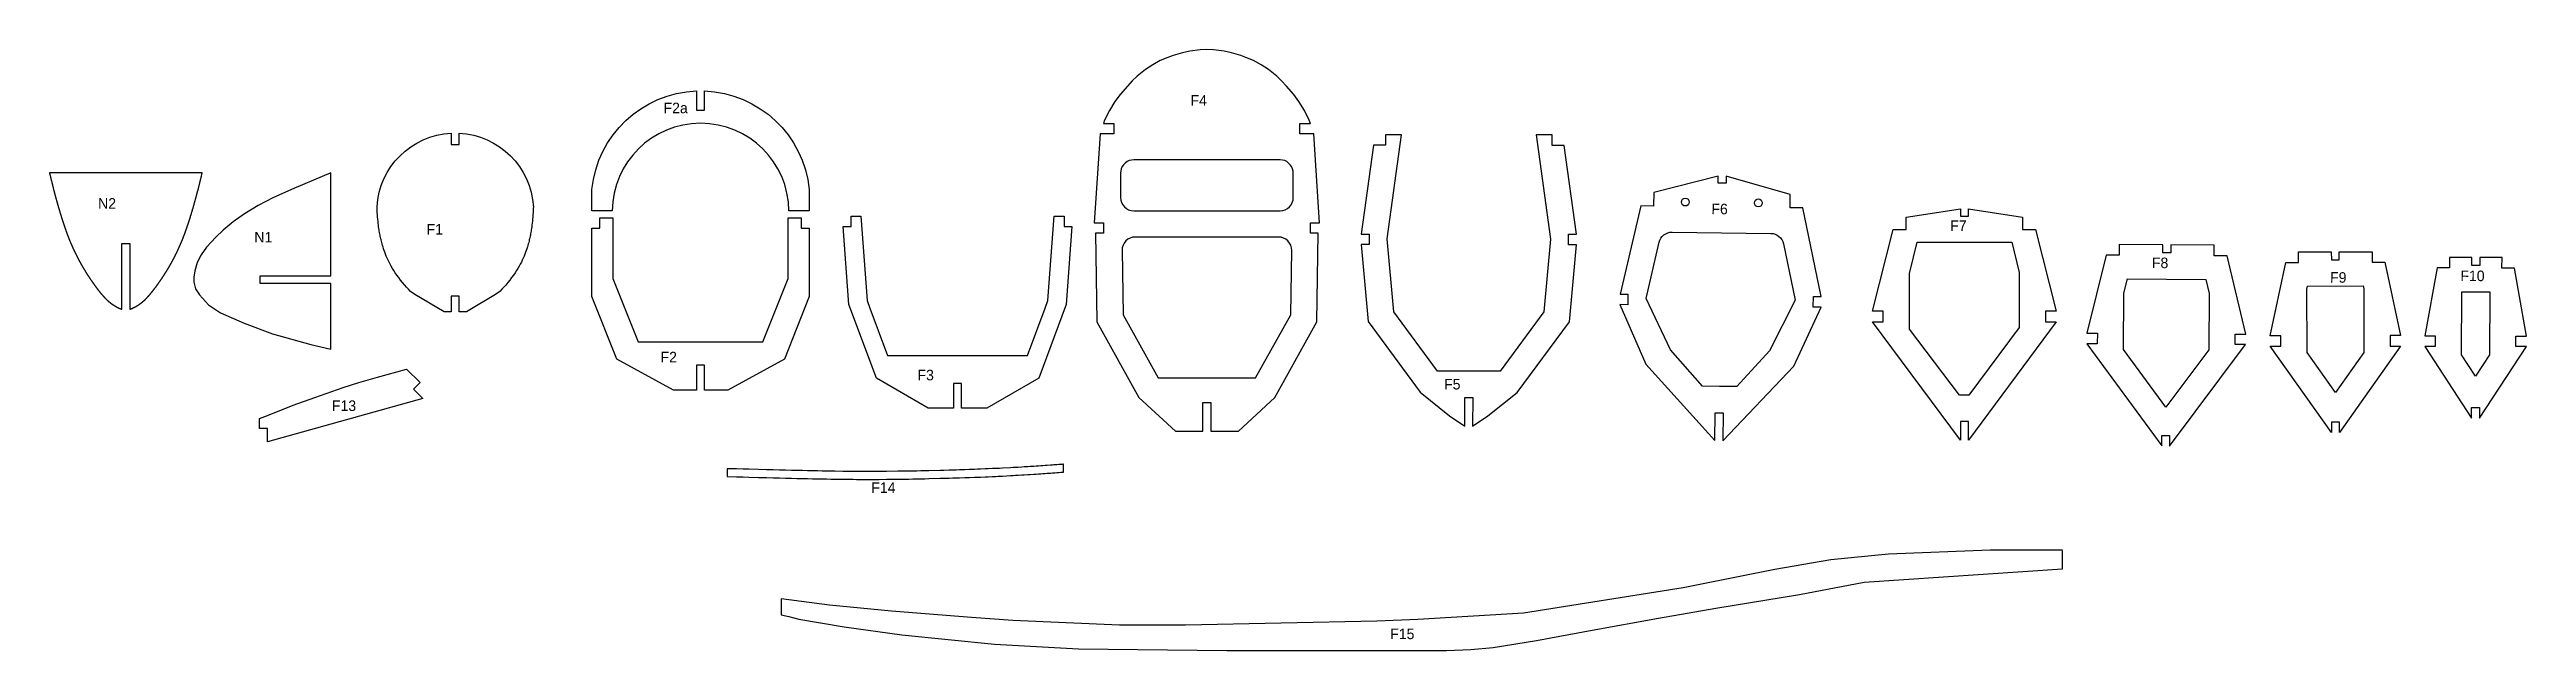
# Model space of a CAD drawing. Extents: x -88 to 2523, y 287 to 1193.
# Drawn here: x -88 to 853, y 889 to 1117 of the extents above; entities that cross this region are included whole.
import ezdxf

# ---------------------------------------------------------------- set-up
doc = ezdxf.new("R2010")
doc.units = 0
doc.layers.get('0').update_dxf_attribs({"linetype": 'CONTINUOUS'})
doc.layers.add('SÄLJ', color=7, linetype='CONTINUOUS')

# ---------------------------------------------------------------- blocks, each defined once
blk = doc.blocks.new('*U59')
at = {"layer": 'SÄLJ', "color": 253}
blk.add_text('F1', height=4, dxfattribs=at).set_placement((54.85, 1046.64))
blk = doc.blocks.new('*U72')
at = {"layer": 'SÄLJ', "color": 253}
blk.add_text('N1', height=4, dxfattribs=at).set_placement((-10.61, 1043.62))
blk = doc.blocks.new('*U73')
at = {"layer": 'SÄLJ', "color": 253}
blk.add_text('N2', height=4, dxfattribs=at).set_placement((-70, 1056.47))
blk = doc.blocks.new('*U74')
at = {"layer": 'SÄLJ', "color": 253}
blk.add_text('F13', height=4, dxfattribs=at).set_placement((18.87, 979.6))
blk = doc.blocks.new('*U60')
at = {"layer": 'SÄLJ', "color": 253}
blk.add_text('F2', height=4, dxfattribs=at).set_placement((143.79, 998.07))
blk = doc.blocks.new('*U61')
at = {"layer": 'SÄLJ', "color": 253}
blk.add_text('F2a', height=4, dxfattribs=at).set_placement((144.93, 1092.74))
blk = doc.blocks.new('*U62')
at = {"layer": 'SÄLJ', "color": 253}
blk.add_text('F3', height=4, dxfattribs=at).set_placement((241.45, 991.24))
blk = doc.blocks.new('*U63')
at = {"layer": 'SÄLJ', "color": 253}
blk.add_text('F4', height=4, dxfattribs=at).set_placement((345.23, 1095.61))
blk = doc.blocks.new('*U64')
at = {"layer": 'SÄLJ', "color": 253}
blk.add_text('F5', height=4, rotation=359.96211, dxfattribs=at).set_placement((441.61, 987.75))
blk = doc.blocks.new('*U65')
at = {"layer": 'SÄLJ', "color": 253}
blk.add_text('F6', height=4, rotation=359.28858, dxfattribs=at).set_placement((543.2, 1054.39))
blk = doc.blocks.new('*U66')
at = {"layer": 'SÄLJ', "color": 253}
blk.add_text('F7', height=4, rotation=360, dxfattribs=at).set_placement((634, 1048.02))
blk = doc.blocks.new('*U67')
at = {"layer": 'SÄLJ', "color": 253}
blk.add_text('F8', height=4, rotation=359.67669, dxfattribs=at).set_placement((710.66, 1033.9))
blk = doc.blocks.new('*U68')
at = {"layer": 'SÄLJ', "color": 253}
blk.add_text('F9', height=4, rotation=359.44114, dxfattribs=at).set_placement((778.36, 1028.37))
blk = doc.blocks.new('*U69')
at = {"layer": 'SÄLJ', "color": 253}
blk.add_text('F10', height=4, rotation=359.89148, dxfattribs=at).set_placement((827.91, 1028.95))
blk = doc.blocks.new('*U75')
at = {"layer": 'SÄLJ', "color": 253}
blk.add_text('F14', height=4, dxfattribs=at).set_placement((223.91, 948.46))
blk = doc.blocks.new('*U76')
at = {"layer": 'SÄLJ', "color": 253}
blk.add_text('F15', height=4, dxfattribs=at).set_placement((421.13, 892.87))

msp = doc.modelspace()

# ---------------------------------------------------------------- linework, layer by layer
at = {"layer": 'SÄLJ'}
for points in [[(310.87, 1084.88), (308.63, 1051.11), (312.12, 1051.11), (312.12, 1047.11), (309.12, 1047.11), (309.63, 1013.46), (325.63, 984.77), (339.47, 971.92), (349.97, 971.92), (349.97, 982.83), (351.47, 982.83), (352.97, 982.83), (352.97, 971.92), (363.47, 971.92), (377.31, 984.77), (393.31, 1013.46), (393.81, 1047.11), (390.81, 1047.11), (390.81, 1051.11), (394.31, 1051.11), (392.07, 1084.88), (386.79, 1084.88), (386.79, 1088.88), (390.79, 1088.88), (390.37, 1090.12), (388.55, 1093.74), (386.43, 1097.2), (384.46, 1099.92), (381.71, 1103.07), (379.88, 1105.01), (378.03, 1106.85), (374.82, 1109.4), (372.08, 1111.18), (369.21, 1112.78), (366.32, 1113.93), (364.32, 1114.66), (360.78, 1115.68), (357.99, 1116.33), (354.03, 1116.78), (351.47, 1116.94), (348.9, 1116.78), (344.94, 1116.33), (342.16, 1115.68), (338.61, 1114.66), (336.62, 1113.93), (333.73, 1112.78), (330.86, 1111.18), (328.12, 1109.4), (324.9, 1106.85), (323.05, 1105.01), (321.23, 1103.07), (318.47, 1099.92), (316.5, 1097.2), (314.39, 1093.74), (312.56, 1090.12), (312.15, 1088.88), (316.15, 1088.88), (316.15, 1084.88)], [(482.72, 1080.52), (482.73, 1084.52), (482.28, 1084.52), (476.63, 1084.53), (482.12, 1044.93), (479.54, 1017.21), (462.91, 994.69), (450.99, 994.7), (439.07, 994.71), (422.48, 1017.24), (419.93, 1044.97), (425.48, 1084.56), (419.82, 1084.56), (419.38, 1084.56), (419.38, 1080.56), (414.82, 1080.57), (410.09, 1046.81), (413.09, 1046.81), (413.09, 1042.81), (410.09, 1042.81), (412.78, 1013.56), (432.56, 986.69), (443.67, 977.69), (449.48, 973.86), (449.49, 984.7), (450.99, 984.7), (452.49, 984.7), (452.48, 973.86), (458.29, 977.68), (469.42, 986.67), (489.24, 1013.51), (491.96, 1042.75), (488.96, 1042.76), (488.96, 1046.76), (491.96, 1046.75), (487.28, 1080.52)], [(-57.96, 1043.26), (-57.96, 1018.26), (-57.93, 1018.27), (-57.91, 1018.27), (-57.89, 1018.28), (-57.86, 1018.29), (-57.84, 1018.29), (-57.82, 1018.3), (-57.79, 1018.31), (-57.77, 1018.32), (-57.74, 1018.33), (-57.72, 1018.33), (-57.7, 1018.34), (-57.67, 1018.35), (-57.65, 1018.36), (-57.62, 1018.37), (-57.6, 1018.37), (-57.57, 1018.38), (-57.55, 1018.39), (-57.52, 1018.4), (-57.5, 1018.41), (-57.47, 1018.42), (-57.45, 1018.43), (-57.42, 1018.44), (-57.4, 1018.45), (-57.37, 1018.46), (-57.35, 1018.47), (-57.32, 1018.48), (-57.29, 1018.49), (-57.27, 1018.5), (-57.24, 1018.51), (-57.22, 1018.52), (-57.19, 1018.53), (-57.16, 1018.54), (-57.14, 1018.55), (-57.11, 1018.56), (-57.08, 1018.57), (-57.05, 1018.59), (-57.03, 1018.6), (-57, 1018.61), (-56.97, 1018.62), (-56.94, 1018.63), (-56.91, 1018.65), (-56.89, 1018.66), (-56.86, 1018.67), (-56.83, 1018.68), (-56.8, 1018.7), (-56.77, 1018.71), (-56.74, 1018.72), (-56.71, 1018.74), (-56.68, 1018.75), (-56.65, 1018.77), (-56.62, 1018.78), (-56.59, 1018.8), (-56.56, 1018.81), (-56.53, 1018.82), (-56.5, 1018.84), (-56.47, 1018.86), (-56.44, 1018.87), (-56.41, 1018.89), (-56.37, 1018.9), (-56.34, 1018.92), (-56.31, 1018.94), (-56.28, 1018.95), (-56.25, 1018.97), (-56.21, 1018.99), (-56.18, 1019), (-56.15, 1019.02), (-56.11, 1019.04), (-56.08, 1019.06), (-56.04, 1019.08), (-56.01, 1019.1), (-55.98, 1019.11), (-55.94, 1019.13), (-55.91, 1019.15), (-55.87, 1019.17), (-55.83, 1019.19), (-55.8, 1019.21), (-55.76, 1019.23), (-55.73, 1019.25), (-55.69, 1019.27), (-55.65, 1019.3), (-55.62, 1019.32), (-55.58, 1019.34), (-55.54, 1019.36), (-55.51, 1019.38), (-55.47, 1019.4), (-55.43, 1019.42), (-55.39, 1019.45), (-55.36, 1019.47), (-55.32, 1019.49), (-55.28, 1019.52), (-55.24, 1019.54), (-55.2, 1019.56), (-55.17, 1019.59), (-55.13, 1019.61), (-55.09, 1019.63), (-55.05, 1019.66), (-55.01, 1019.68), (-54.97, 1019.7), (-54.93, 1019.73), (-54.9, 1019.75), (-54.86, 1019.78), (-54.82, 1019.8), (-54.78, 1019.83), (-54.74, 1019.85), (-54.7, 1019.88), (-54.66, 1019.9), (-54.62, 1019.93), (-54.58, 1019.95), (-54.55, 1019.98), (-54.51, 1020), (-54.47, 1020.03), (-54.43, 1020.05), (-54.39, 1020.08), (-54.35, 1020.11), (-54.31, 1020.13), (-54.28, 1020.16), (-54.24, 1020.18), (-54.2, 1020.21), (-54.16, 1020.24), (-54.12, 1020.26), (-54.08, 1020.29), (-54.05, 1020.32), (-54.01, 1020.34), (-53.97, 1020.37), (-53.93, 1020.4), (-53.9, 1020.42), (-53.86, 1020.45), (-53.82, 1020.48), (-53.79, 1020.5), (-53.75, 1020.53), (-53.71, 1020.56), (-53.68, 1020.58), (-53.64, 1020.61), (-53.6, 1020.64), (-53.57, 1020.66), (-53.53, 1020.69), (-53.5, 1020.72), (-53.46, 1020.74), (-53.43, 1020.77), (-53.39, 1020.8), (-53.36, 1020.82), (-53.33, 1020.85), (-53.29, 1020.88), (-53.26, 1020.9), (-53.22, 1020.93), (-53.19, 1020.96), (-53.16, 1020.98), (-53.12, 1021.01), (-53.09, 1021.04), (-53.06, 1021.07), (-53.02, 1021.09), (-52.99, 1021.12), (-52.96, 1021.15), (-52.92, 1021.18), (-52.89, 1021.2), (-52.86, 1021.23), (-52.83, 1021.26), (-52.79, 1021.29), (-52.76, 1021.31), (-52.73, 1021.34), (-52.7, 1021.37), (-52.67, 1021.4), (-52.63, 1021.43), (-52.6, 1021.46), (-52.57, 1021.49), (-52.54, 1021.51), (-52.51, 1021.54), (-52.47, 1021.57), (-52.44, 1021.6), (-52.41, 1021.63), (-52.38, 1021.66), (-52.35, 1021.69), (-52.31, 1021.72), (-52.28, 1021.75), (-52.25, 1021.78), (-52.22, 1021.81), (-52.19, 1021.84), (-52.15, 1021.88), (-52.12, 1021.91), (-52.09, 1021.94), (-52.06, 1021.97), (-52.03, 1022), (-51.99, 1022.03), (-51.96, 1022.07), (-51.93, 1022.1), (-51.9, 1022.13), (-51.86, 1022.17), (-51.83, 1022.2), (-51.8, 1022.23), (-51.76, 1022.27), (-51.73, 1022.3), (-51.7, 1022.33), (-51.66, 1022.37), (-51.63, 1022.4), (-51.6, 1022.44), (-51.56, 1022.47), (-51.53, 1022.51), (-51.49, 1022.55), (-51.46, 1022.58), (-51.43, 1022.62), (-51.39, 1022.66), (-51.36, 1022.69), (-51.32, 1022.73), (-51.29, 1022.77), (-51.25, 1022.81), (-51.22, 1022.85), (-51.18, 1022.88), (-51.14, 1022.92), (-51.11, 1022.96), (-51.07, 1023), (-51.04, 1023.04), (-51, 1023.08), (-50.96, 1023.12), (-50.93, 1023.16), (-50.89, 1023.2), (-50.85, 1023.25), (-50.81, 1023.29), (-50.78, 1023.33), (-50.74, 1023.37), (-50.7, 1023.41), (-50.66, 1023.46), (-50.63, 1023.5), (-50.59, 1023.54), (-50.55, 1023.59), (-50.51, 1023.63), (-50.47, 1023.68), (-50.43, 1023.72), (-50.4, 1023.76), (-50.36, 1023.81), (-50.32, 1023.86), (-50.28, 1023.9), (-50.24, 1023.95), (-50.2, 1023.99), (-50.16, 1024.04), (-50.12, 1024.09), (-50.08, 1024.13), (-50.04, 1024.18), (-50, 1024.23), (-49.96, 1024.28), (-49.92, 1024.32), (-49.88, 1024.37), (-49.84, 1024.42), (-49.8, 1024.47), (-49.76, 1024.52), (-49.72, 1024.57), (-49.68, 1024.62), (-49.64, 1024.67), (-49.6, 1024.72), (-49.55, 1024.77), (-49.51, 1024.82), (-49.47, 1024.87), (-49.43, 1024.92), (-49.39, 1024.97), (-49.35, 1025.03), (-49.31, 1025.08), (-49.26, 1025.13), (-49.22, 1025.18), (-49.18, 1025.24), (-49.14, 1025.29), (-49.1, 1025.34), (-49.05, 1025.4), (-49.01, 1025.45), (-48.97, 1025.5), (-48.93, 1025.56), (-48.88, 1025.61), (-48.84, 1025.67), (-48.8, 1025.72), (-48.75, 1025.78), (-48.71, 1025.84), (-48.67, 1025.89), (-48.63, 1025.95), (-48.58, 1026), (-48.54, 1026.06), (-48.5, 1026.12), (-48.45, 1026.17), (-48.41, 1026.23), (-48.37, 1026.29), (-48.32, 1026.35), (-48.28, 1026.41), (-48.23, 1026.46), (-48.19, 1026.52), (-48.15, 1026.58), (-48.1, 1026.64), (-48.06, 1026.7), (-48.02, 1026.76), (-47.97, 1026.82), (-47.93, 1026.88), (-47.88, 1026.94), (-47.84, 1027), (-47.8, 1027.06), (-47.75, 1027.12), (-47.71, 1027.18), (-47.66, 1027.24), (-47.62, 1027.3), (-47.57, 1027.36), (-47.53, 1027.42), (-47.49, 1027.48), (-47.44, 1027.55), (-47.4, 1027.61), (-47.35, 1027.67), (-47.31, 1027.73), (-47.26, 1027.79), (-47.22, 1027.86), (-47.17, 1027.92), (-47.13, 1027.98), (-47.08, 1028.04), (-47.04, 1028.11), (-47, 1028.17), (-46.95, 1028.23), (-46.91, 1028.3), (-46.86, 1028.36), (-46.82, 1028.43), (-46.77, 1028.49), (-46.73, 1028.55), (-46.68, 1028.62), (-46.64, 1028.68), (-46.59, 1028.75), (-46.55, 1028.81), (-46.5, 1028.88), (-46.46, 1028.94), (-46.41, 1029.01), (-46.37, 1029.07), (-46.33, 1029.14), (-46.28, 1029.2), (-46.24, 1029.27), (-46.19, 1029.33), (-46.15, 1029.4), (-46.1, 1029.46), (-46.06, 1029.53), (-46.01, 1029.59), (-45.97, 1029.66), (-45.92, 1029.72), (-45.88, 1029.79), (-45.84, 1029.86), (-45.79, 1029.92), (-45.75, 1029.99), (-45.7, 1030.06), (-45.66, 1030.12), (-45.61, 1030.19), (-45.57, 1030.25), (-45.53, 1030.32), (-45.48, 1030.39), (-45.44, 1030.45), (-45.39, 1030.52), (-45.35, 1030.59), (-45.31, 1030.65), (-45.26, 1030.72), (-45.22, 1030.79), (-45.18, 1030.85), (-45.13, 1030.92), (-45.09, 1030.99), (-45.05, 1031.05), (-45, 1031.12), (-44.96, 1031.19), (-44.92, 1031.25), (-44.87, 1031.32), (-44.83, 1031.39), (-44.79, 1031.45), (-44.74, 1031.52), (-44.7, 1031.59), (-44.66, 1031.65), (-44.62, 1031.72), (-44.57, 1031.79), (-44.53, 1031.85), (-44.49, 1031.92), (-44.45, 1031.99), (-44.41, 1032.05), (-44.36, 1032.12), (-44.32, 1032.19), (-44.28, 1032.25), (-44.24, 1032.32), (-44.2, 1032.39), (-44.16, 1032.45), (-44.11, 1032.52), (-44.07, 1032.58), (-44.03, 1032.65), (-43.99, 1032.72), (-43.95, 1032.78), (-43.91, 1032.85), (-43.87, 1032.91), (-43.83, 1032.98), (-43.79, 1033.04), (-43.75, 1033.11), (-43.71, 1033.17), (-43.67, 1033.24), (-43.63, 1033.3), (-43.59, 1033.37), (-43.55, 1033.43), (-43.51, 1033.5), (-43.47, 1033.56), (-43.43, 1033.63), (-43.4, 1033.69), (-43.36, 1033.76), (-43.32, 1033.82), (-43.28, 1033.89), (-43.24, 1033.95), (-43.2, 1034.01), (-43.17, 1034.08), (-43.13, 1034.14), (-43.09, 1034.21), (-43.05, 1034.27), (-43.02, 1034.33), (-42.98, 1034.4), (-42.94, 1034.46), (-42.91, 1034.52), (-42.87, 1034.59), (-42.83, 1034.65), (-42.8, 1034.72), (-42.76, 1034.78), (-42.72, 1034.84), (-42.69, 1034.91), (-42.65, 1034.97), (-42.61, 1035.03), (-42.58, 1035.1), (-42.54, 1035.16), (-42.51, 1035.22), (-42.47, 1035.29), (-42.43, 1035.35), (-42.4, 1035.41), (-42.36, 1035.48), (-42.33, 1035.54), (-42.29, 1035.61), (-42.26, 1035.67), (-42.22, 1035.73), (-42.18, 1035.8), (-42.15, 1035.86), (-42.11, 1035.93), (-42.08, 1035.99), (-42.04, 1036.06), (-42.01, 1036.12), (-41.97, 1036.18), (-41.94, 1036.25), (-41.9, 1036.31), (-41.87, 1036.38), (-41.83, 1036.45), (-41.8, 1036.51), (-41.76, 1036.58), (-41.73, 1036.64), (-41.69, 1036.71), (-41.65, 1036.77), (-41.62, 1036.84), (-41.58, 1036.91), (-41.55, 1036.97), (-41.51, 1037.04), (-41.48, 1037.11), (-41.44, 1037.17), (-41.41, 1037.24), (-41.37, 1037.31), (-41.34, 1037.38), (-41.3, 1037.45), (-41.27, 1037.51), (-41.23, 1037.58), (-41.19, 1037.65), (-41.16, 1037.72), (-41.12, 1037.79), (-41.09, 1037.86), (-41.05, 1037.93), (-41.01, 1038), (-40.98, 1038.07), (-40.94, 1038.14), (-40.91, 1038.21), (-40.87, 1038.28), (-40.83, 1038.35), (-40.8, 1038.42), (-40.76, 1038.5), (-40.73, 1038.57), (-40.69, 1038.64), (-40.65, 1038.71), (-40.62, 1038.79), (-40.58, 1038.86), (-40.54, 1038.93), (-40.51, 1039), (-40.47, 1039.08), (-40.43, 1039.15), (-40.4, 1039.23), (-40.36, 1039.3), (-40.32, 1039.37), (-40.29, 1039.45), (-40.25, 1039.52), (-40.21, 1039.6), (-40.18, 1039.67), (-40.14, 1039.75), (-40.1, 1039.83), (-40.07, 1039.9), (-40.03, 1039.98), (-39.99, 1040.05), (-39.96, 1040.13), (-39.92, 1040.21), (-39.88, 1040.28), (-39.85, 1040.36), (-39.81, 1040.44), (-39.77, 1040.51), (-39.74, 1040.59), (-39.7, 1040.67), (-39.66, 1040.75), (-39.63, 1040.82), (-39.59, 1040.9), (-39.56, 1040.98), (-39.52, 1041.06), (-39.48, 1041.14), (-39.45, 1041.21), (-39.41, 1041.29), (-39.37, 1041.37), (-39.34, 1041.45), (-39.3, 1041.53), (-39.26, 1041.61), (-39.23, 1041.69), (-39.19, 1041.77), (-39.16, 1041.85), (-39.12, 1041.93), (-39.08, 1042.01), (-39.05, 1042.09), (-39.01, 1042.17), (-38.98, 1042.25), (-38.94, 1042.33), (-38.91, 1042.41), (-38.87, 1042.49), (-38.83, 1042.57), (-38.8, 1042.65), (-38.76, 1042.73), (-38.73, 1042.81), (-38.69, 1042.89), (-38.66, 1042.97), (-38.62, 1043.05), (-38.59, 1043.13), (-38.55, 1043.22), (-38.52, 1043.3), (-38.48, 1043.38), (-38.45, 1043.46), (-38.41, 1043.54), (-38.38, 1043.63), (-38.34, 1043.71), (-38.31, 1043.79), (-38.27, 1043.88), (-38.24, 1043.96), (-38.2, 1044.04), (-38.17, 1044.13), (-38.13, 1044.21), (-38.1, 1044.3), (-38.06, 1044.38), (-38.03, 1044.47), (-38, 1044.55), (-37.96, 1044.64), (-37.93, 1044.73), (-37.89, 1044.81), (-37.86, 1044.9), (-37.82, 1044.99), (-37.79, 1045.08), (-37.75, 1045.17), (-37.72, 1045.25), (-37.68, 1045.34), (-37.65, 1045.43), (-37.61, 1045.52), (-37.58, 1045.61), (-37.54, 1045.71), (-37.5, 1045.8), (-37.47, 1045.89), (-37.43, 1045.98), (-37.4, 1046.08), (-37.36, 1046.17), (-37.33, 1046.27), (-37.29, 1046.36), (-37.26, 1046.46), (-37.22, 1046.55), (-37.18, 1046.65), (-37.15, 1046.75), (-37.11, 1046.84), (-37.07, 1046.94), (-37.04, 1047.04), (-37, 1047.14), (-36.96, 1047.24), (-36.93, 1047.34), (-36.89, 1047.45), (-36.85, 1047.55), (-36.82, 1047.65), (-36.78, 1047.76), (-36.74, 1047.86), (-36.7, 1047.97), (-36.67, 1048.07), (-36.63, 1048.18), (-36.59, 1048.29), (-36.55, 1048.4), (-36.51, 1048.51), (-36.48, 1048.62), (-36.44, 1048.73), (-36.4, 1048.84), (-36.36, 1048.95), (-36.32, 1049.06), (-36.28, 1049.18), (-36.24, 1049.29), (-36.2, 1049.41), (-36.16, 1049.52), (-36.12, 1049.64), (-36.08, 1049.76), (-36.04, 1049.88), (-36, 1049.99), (-35.96, 1050.11), (-35.92, 1050.23), (-35.88, 1050.36), (-35.84, 1050.48), (-35.8, 1050.6), (-35.76, 1050.72), (-35.72, 1050.85), (-35.68, 1050.97), (-35.64, 1051.09), (-35.6, 1051.22), (-35.56, 1051.35), (-35.52, 1051.47), (-35.48, 1051.6), (-35.43, 1051.73), (-35.39, 1051.86), (-35.35, 1051.98), (-35.31, 1052.11), (-35.27, 1052.24), (-35.23, 1052.37), (-35.18, 1052.51), (-35.14, 1052.64), (-35.1, 1052.77), (-35.06, 1052.9), (-35.02, 1053.03), (-34.98, 1053.17), (-34.93, 1053.3), (-34.89, 1053.44), (-34.85, 1053.57), (-34.81, 1053.71), (-34.76, 1053.84), (-34.72, 1053.98), (-34.68, 1054.12), (-34.64, 1054.25), (-34.6, 1054.39), (-34.55, 1054.53), (-34.51, 1054.67), (-34.47, 1054.81), (-34.43, 1054.95), (-34.38, 1055.09), (-34.34, 1055.23), (-34.3, 1055.37), (-34.26, 1055.51), (-34.22, 1055.65), (-34.17, 1055.79), (-34.13, 1055.93), (-34.09, 1056.08), (-34.05, 1056.22), (-34, 1056.36), (-33.96, 1056.5), (-33.92, 1056.65), (-33.88, 1056.79), (-33.84, 1056.94), (-33.79, 1057.08), (-33.75, 1057.22), (-33.71, 1057.37), (-33.67, 1057.52), (-33.63, 1057.66), (-33.58, 1057.81), (-33.54, 1057.95), (-33.5, 1058.1), (-33.46, 1058.25), (-33.42, 1058.4), (-33.38, 1058.54), (-33.33, 1058.69), (-33.29, 1058.84), (-33.25, 1058.99), (-33.21, 1059.14), (-33.17, 1059.29), (-33.12, 1059.44), (-33.08, 1059.59), (-33.04, 1059.75), (-33, 1059.9), (-32.96, 1060.05), (-32.91, 1060.21), (-32.87, 1060.36), (-32.83, 1060.51), (-32.79, 1060.67), (-32.75, 1060.82), (-32.7, 1060.98), (-32.66, 1061.14), (-32.62, 1061.29), (-32.58, 1061.45), (-32.54, 1061.61), (-32.49, 1061.77), (-32.45, 1061.93), (-32.41, 1062.09), (-32.37, 1062.25), (-32.32, 1062.41), (-32.28, 1062.57), (-32.24, 1062.74), (-32.2, 1062.9), (-32.15, 1063.07), (-32.11, 1063.23), (-32.07, 1063.4), (-32.02, 1063.56), (-31.98, 1063.73), (-31.94, 1063.9), (-31.89, 1064.07), (-31.85, 1064.24), (-31.81, 1064.41), (-31.76, 1064.58), (-31.72, 1064.75), (-31.68, 1064.92), (-31.63, 1065.1), (-31.59, 1065.27), (-31.54, 1065.44), (-31.5, 1065.62), (-31.46, 1065.8), (-31.41, 1065.97), (-31.37, 1066.15), (-31.32, 1066.33), (-31.28, 1066.51), (-31.23, 1066.69), (-31.19, 1066.88), (-31.14, 1067.06), (-31.1, 1067.24), (-31.05, 1067.43), (-31.01, 1067.61), (-30.96, 1067.8), (-30.92, 1067.99), (-30.87, 1068.17), (-30.83, 1068.36), (-30.78, 1068.55), (-30.74, 1068.74), (-30.69, 1068.93), (-30.64, 1069.13), (-30.6, 1069.32), (-30.55, 1069.51), (-30.51, 1069.71), (-30.46, 1069.9), (-30.42, 1070.05), (-88.45, 1070.05), (-88.42, 1069.9), (-88.37, 1069.71), (-88.32, 1069.51), (-88.28, 1069.32), (-88.23, 1069.13), (-88.19, 1068.93), (-88.14, 1068.74), (-88.09, 1068.55), (-88.05, 1068.36), (-88, 1068.17), (-87.96, 1067.99), (-87.91, 1067.8), (-87.87, 1067.61), (-87.82, 1067.43), (-87.78, 1067.24), (-87.73, 1067.06), (-87.69, 1066.88), (-87.64, 1066.69), (-87.6, 1066.51), (-87.55, 1066.33), (-87.51, 1066.15), (-87.46, 1065.97), (-87.42, 1065.8), (-87.38, 1065.62), (-87.33, 1065.44), (-87.29, 1065.27), (-87.24, 1065.1), (-87.2, 1064.92), (-87.16, 1064.75), (-87.11, 1064.58), (-87.07, 1064.41), (-87.03, 1064.24), (-86.98, 1064.07), (-86.94, 1063.9), (-86.9, 1063.73), (-86.85, 1063.56), (-86.81, 1063.4), (-86.77, 1063.23), (-86.72, 1063.07), (-86.68, 1062.9), (-86.64, 1062.74), (-86.6, 1062.57), (-86.55, 1062.41), (-86.51, 1062.25), (-86.47, 1062.09), (-86.43, 1061.93), (-86.38, 1061.77), (-86.34, 1061.61), (-86.3, 1061.45), (-86.26, 1061.29), (-86.21, 1061.14), (-86.17, 1060.98), (-86.13, 1060.82), (-86.09, 1060.67), (-86.05, 1060.51), (-86, 1060.36), (-85.96, 1060.21), (-85.92, 1060.05), (-85.88, 1059.9), (-85.84, 1059.75), (-85.79, 1059.59), (-85.75, 1059.44), (-85.71, 1059.29), (-85.67, 1059.14), (-85.63, 1058.99), (-85.58, 1058.84), (-85.54, 1058.69), (-85.5, 1058.54), (-85.46, 1058.4), (-85.42, 1058.25), (-85.38, 1058.1), (-85.33, 1057.95), (-85.29, 1057.81), (-85.25, 1057.66), (-85.21, 1057.52), (-85.17, 1057.37), (-85.12, 1057.22), (-85.08, 1057.08), (-85.04, 1056.94), (-85, 1056.79), (-84.96, 1056.65), (-84.91, 1056.5), (-84.87, 1056.36), (-84.83, 1056.22), (-84.79, 1056.08), (-84.74, 1055.93), (-84.7, 1055.79), (-84.66, 1055.65), (-84.62, 1055.51), (-84.58, 1055.37), (-84.53, 1055.23), (-84.49, 1055.09), (-84.45, 1054.95), (-84.41, 1054.81), (-84.36, 1054.67), (-84.32, 1054.53), (-84.28, 1054.39), (-84.24, 1054.25), (-84.2, 1054.12), (-84.15, 1053.98), (-84.11, 1053.84), (-84.07, 1053.71), (-84.03, 1053.57), (-83.99, 1053.44), (-83.94, 1053.3), (-83.9, 1053.17), (-83.86, 1053.03), (-83.82, 1052.9), (-83.78, 1052.77), (-83.73, 1052.64), (-83.69, 1052.51), (-83.65, 1052.37), (-83.61, 1052.24), (-83.57, 1052.11), (-83.53, 1051.98), (-83.48, 1051.86), (-83.44, 1051.73), (-83.4, 1051.6), (-83.36, 1051.47), (-83.32, 1051.35), (-83.28, 1051.22), (-83.24, 1051.09), (-83.2, 1050.97), (-83.15, 1050.85), (-83.11, 1050.72), (-83.07, 1050.6), (-83.03, 1050.48), (-82.99, 1050.36), (-82.95, 1050.23), (-82.91, 1050.11), (-82.87, 1049.99), (-82.83, 1049.88), (-82.79, 1049.76), (-82.75, 1049.64), (-82.71, 1049.52), (-82.67, 1049.41), (-82.63, 1049.29), (-82.59, 1049.18), (-82.55, 1049.06), (-82.52, 1048.95), (-82.48, 1048.84), (-82.44, 1048.73), (-82.4, 1048.62), (-82.36, 1048.51), (-82.32, 1048.4), (-82.28, 1048.29), (-82.25, 1048.18), (-82.21, 1048.07), (-82.17, 1047.97), (-82.13, 1047.86), (-82.1, 1047.76), (-82.06, 1047.65), (-82.02, 1047.55), (-81.99, 1047.45), (-81.95, 1047.34), (-81.91, 1047.24), (-81.87, 1047.14), (-81.84, 1047.04), (-81.8, 1046.94), (-81.77, 1046.84), (-81.73, 1046.75), (-81.69, 1046.65), (-81.66, 1046.55), (-81.62, 1046.46), (-81.59, 1046.36), (-81.55, 1046.27), (-81.51, 1046.17), (-81.48, 1046.08), (-81.44, 1045.98), (-81.41, 1045.89), (-81.37, 1045.8), (-81.34, 1045.71), (-81.3, 1045.61), (-81.27, 1045.52), (-81.23, 1045.43), (-81.2, 1045.34), (-81.16, 1045.25), (-81.13, 1045.17), (-81.09, 1045.08), (-81.06, 1044.99), (-81.02, 1044.9), (-80.99, 1044.81), (-80.95, 1044.73), (-80.92, 1044.64), (-80.88, 1044.55), (-80.85, 1044.47), (-80.81, 1044.38), (-80.78, 1044.3), (-80.74, 1044.21), (-80.71, 1044.13), (-80.67, 1044.04), (-80.64, 1043.96), (-80.6, 1043.88), (-80.57, 1043.79), (-80.53, 1043.71), (-80.5, 1043.63), (-80.46, 1043.54), (-80.43, 1043.46), (-80.39, 1043.38), (-80.36, 1043.3), (-80.32, 1043.22), (-80.29, 1043.13), (-80.25, 1043.05), (-80.22, 1042.97), (-80.18, 1042.89), (-80.15, 1042.81), (-80.11, 1042.73), (-80.08, 1042.65), (-80.04, 1042.57), (-80.01, 1042.49), (-79.97, 1042.41), (-79.93, 1042.33), (-79.9, 1042.25), (-79.86, 1042.17), (-79.83, 1042.09), (-79.79, 1042.01), (-79.76, 1041.93), (-79.72, 1041.85), (-79.68, 1041.77), (-79.65, 1041.69), (-79.61, 1041.61), (-79.58, 1041.53), (-79.54, 1041.45), (-79.5, 1041.37), (-79.47, 1041.29), (-79.43, 1041.21), (-79.39, 1041.14), (-79.36, 1041.06), (-79.32, 1040.98), (-79.28, 1040.9), (-79.25, 1040.82), (-79.21, 1040.75), (-79.17, 1040.67), (-79.14, 1040.59), (-79.1, 1040.51), (-79.07, 1040.44), (-79.03, 1040.36), (-78.99, 1040.28), (-78.96, 1040.21), (-78.92, 1040.13), (-78.88, 1040.05), (-78.85, 1039.98), (-78.81, 1039.9), (-78.77, 1039.83), (-78.74, 1039.75), (-78.7, 1039.67), (-78.66, 1039.6), (-78.63, 1039.52), (-78.59, 1039.45), (-78.55, 1039.37), (-78.52, 1039.3), (-78.48, 1039.23), (-78.44, 1039.15), (-78.41, 1039.08), (-78.37, 1039), (-78.33, 1038.93), (-78.3, 1038.86), (-78.26, 1038.79), (-78.22, 1038.71), (-78.19, 1038.64), (-78.15, 1038.57), (-78.11, 1038.5), (-78.08, 1038.42), (-78.04, 1038.35), (-78.01, 1038.28), (-77.97, 1038.21), (-77.93, 1038.14), (-77.9, 1038.07), (-77.86, 1038), (-77.83, 1037.93), (-77.79, 1037.86), (-77.75, 1037.79), (-77.72, 1037.72), (-77.68, 1037.65), (-77.65, 1037.58), (-77.61, 1037.51), (-77.58, 1037.45), (-77.54, 1037.38), (-77.5, 1037.31), (-77.47, 1037.24), (-77.43, 1037.17), (-77.4, 1037.11), (-77.36, 1037.04), (-77.33, 1036.97), (-77.29, 1036.91), (-77.26, 1036.84), (-77.22, 1036.77), (-77.19, 1036.71), (-77.15, 1036.64), (-77.12, 1036.58), (-77.08, 1036.51), (-77.05, 1036.45), (-77.01, 1036.38), (-76.97, 1036.31), (-76.94, 1036.25), (-76.9, 1036.18), (-76.87, 1036.12), (-76.83, 1036.06), (-76.8, 1035.99), (-76.76, 1035.93), (-76.73, 1035.86), (-76.69, 1035.8), (-76.66, 1035.73), (-76.62, 1035.67), (-76.59, 1035.61), (-76.55, 1035.54), (-76.51, 1035.48), (-76.48, 1035.41), (-76.44, 1035.35), (-76.41, 1035.29), (-76.37, 1035.22), (-76.33, 1035.16), (-76.3, 1035.1), (-76.26, 1035.03), (-76.23, 1034.97), (-76.19, 1034.91), (-76.15, 1034.84), (-76.12, 1034.78), (-76.08, 1034.72), (-76.04, 1034.65), (-76.01, 1034.59), (-75.97, 1034.52), (-75.93, 1034.46), (-75.9, 1034.4), (-75.86, 1034.33), (-75.82, 1034.27), (-75.78, 1034.21), (-75.75, 1034.14), (-75.71, 1034.08), (-75.67, 1034.01), (-75.63, 1033.95), (-75.6, 1033.89), (-75.56, 1033.82), (-75.52, 1033.76), (-75.48, 1033.69), (-75.44, 1033.63), (-75.4, 1033.56), (-75.36, 1033.5), (-75.32, 1033.43), (-75.29, 1033.37), (-75.25, 1033.3), (-75.21, 1033.24), (-75.17, 1033.17), (-75.13, 1033.11), (-75.09, 1033.04), (-75.05, 1032.98), (-75.01, 1032.91), (-74.97, 1032.85), (-74.93, 1032.78), (-74.88, 1032.72), (-74.84, 1032.65), (-74.8, 1032.58), (-74.76, 1032.52), (-74.72, 1032.45), (-74.68, 1032.39), (-74.64, 1032.32), (-74.6, 1032.25), (-74.55, 1032.19), (-74.51, 1032.12), (-74.47, 1032.05), (-74.43, 1031.99), (-74.39, 1031.92), (-74.34, 1031.85), (-74.3, 1031.79), (-74.26, 1031.72), (-74.22, 1031.65), (-74.17, 1031.59), (-74.13, 1031.52), (-74.09, 1031.45), (-74.05, 1031.39), (-74, 1031.32), (-73.96, 1031.25), (-73.92, 1031.19), (-73.87, 1031.12), (-73.83, 1031.05), (-73.79, 1030.99), (-73.74, 1030.92), (-73.7, 1030.85), (-73.66, 1030.79), (-73.61, 1030.72), (-73.57, 1030.65), (-73.53, 1030.59), (-73.48, 1030.52), (-73.44, 1030.45), (-73.39, 1030.39), (-73.35, 1030.32), (-73.31, 1030.25), (-73.26, 1030.19), (-73.22, 1030.12), (-73.17, 1030.06), (-73.13, 1029.99), (-73.08, 1029.92), (-73.04, 1029.86), (-73, 1029.79), (-72.95, 1029.72), (-72.91, 1029.66), (-72.86, 1029.59), (-72.82, 1029.53), (-72.77, 1029.46), (-72.73, 1029.4), (-72.68, 1029.33), (-72.64, 1029.27), (-72.6, 1029.2), (-72.55, 1029.14), (-72.51, 1029.07), (-72.46, 1029.01), (-72.42, 1028.94), (-72.37, 1028.88), (-72.33, 1028.81), (-72.28, 1028.75), (-72.24, 1028.68), (-72.19, 1028.62), (-72.15, 1028.55), (-72.1, 1028.49), (-72.06, 1028.43), (-72.01, 1028.36), (-71.97, 1028.3), (-71.93, 1028.23), (-71.88, 1028.17), (-71.84, 1028.11), (-71.79, 1028.04), (-71.75, 1027.98), (-71.7, 1027.92), (-71.66, 1027.86), (-71.61, 1027.79), (-71.57, 1027.73), (-71.52, 1027.67), (-71.48, 1027.61), (-71.44, 1027.55), (-71.39, 1027.48), (-71.35, 1027.42), (-71.3, 1027.36), (-71.26, 1027.3), (-71.21, 1027.24), (-71.17, 1027.18), (-71.13, 1027.12), (-71.08, 1027.06), (-71.04, 1027), (-70.99, 1026.94), (-70.95, 1026.88), (-70.9, 1026.82), (-70.86, 1026.76), (-70.82, 1026.7), (-70.77, 1026.64), (-70.73, 1026.58), (-70.69, 1026.52), (-70.64, 1026.46), (-70.6, 1026.41), (-70.55, 1026.35), (-70.51, 1026.29), (-70.47, 1026.23), (-70.42, 1026.17), (-70.38, 1026.12), (-70.34, 1026.06), (-70.29, 1026), (-70.25, 1025.95), (-70.21, 1025.89), (-70.16, 1025.84), (-70.12, 1025.78), (-70.08, 1025.72), (-70.04, 1025.67), (-69.99, 1025.61), (-69.95, 1025.56), (-69.91, 1025.5), (-69.87, 1025.45), (-69.82, 1025.4), (-69.78, 1025.34), (-69.74, 1025.29), (-69.7, 1025.24), (-69.65, 1025.18), (-69.61, 1025.13), (-69.57, 1025.08), (-69.53, 1025.03), (-69.49, 1024.97), (-69.45, 1024.92), (-69.4, 1024.87), (-69.36, 1024.82), (-69.32, 1024.77), (-69.28, 1024.72), (-69.24, 1024.67), (-69.2, 1024.62), (-69.16, 1024.57), (-69.12, 1024.52), (-69.08, 1024.47), (-69.04, 1024.42), (-68.99, 1024.37), (-68.95, 1024.32), (-68.91, 1024.28), (-68.87, 1024.23), (-68.83, 1024.18), (-68.79, 1024.13), (-68.75, 1024.09), (-68.71, 1024.04), (-68.68, 1023.99), (-68.64, 1023.95), (-68.6, 1023.9), (-68.56, 1023.86), (-68.52, 1023.81), (-68.48, 1023.76), (-68.44, 1023.72), (-68.4, 1023.68), (-68.36, 1023.63), (-68.33, 1023.59), (-68.29, 1023.54), (-68.25, 1023.5), (-68.21, 1023.46), (-68.17, 1023.41), (-68.14, 1023.37), (-68.1, 1023.33), (-68.06, 1023.29), (-68.02, 1023.25), (-67.99, 1023.2), (-67.95, 1023.16), (-67.91, 1023.12), (-67.88, 1023.08), (-67.84, 1023.04), (-67.8, 1023), (-67.77, 1022.96), (-67.73, 1022.92), (-67.7, 1022.88), (-67.66, 1022.85), (-67.63, 1022.81), (-67.59, 1022.77), (-67.55, 1022.73), (-67.52, 1022.69), (-67.48, 1022.66), (-67.45, 1022.62), (-67.42, 1022.58), (-67.38, 1022.55), (-67.35, 1022.51), (-67.31, 1022.47), (-67.28, 1022.44), (-67.25, 1022.4), (-67.21, 1022.37), (-67.18, 1022.33), (-67.15, 1022.3), (-67.11, 1022.27), (-67.08, 1022.23), (-67.05, 1022.2), (-67.01, 1022.17), (-66.98, 1022.13), (-66.95, 1022.1), (-66.92, 1022.07), (-66.88, 1022.03), (-66.85, 1022), (-66.82, 1021.97), (-66.79, 1021.94), (-66.75, 1021.91), (-66.72, 1021.88), (-66.69, 1021.84), (-66.66, 1021.81), (-66.63, 1021.78), (-66.59, 1021.75), (-66.56, 1021.72), (-66.53, 1021.69), (-66.5, 1021.66), (-66.47, 1021.63), (-66.43, 1021.6), (-66.4, 1021.57), (-66.37, 1021.54), (-66.34, 1021.51), (-66.31, 1021.49), (-66.27, 1021.46), (-66.24, 1021.43), (-66.21, 1021.4), (-66.18, 1021.37), (-66.15, 1021.34), (-66.11, 1021.31), (-66.08, 1021.29), (-66.05, 1021.26), (-66.02, 1021.23), (-65.98, 1021.2), (-65.95, 1021.18), (-65.92, 1021.15), (-65.89, 1021.12), (-65.85, 1021.09), (-65.82, 1021.07), (-65.79, 1021.04), (-65.75, 1021.01), (-65.72, 1020.98), (-65.69, 1020.96), (-65.65, 1020.93), (-65.62, 1020.9), (-65.59, 1020.88), (-65.55, 1020.85), (-65.52, 1020.82), (-65.48, 1020.8), (-65.45, 1020.77), (-65.41, 1020.74), (-65.38, 1020.72), (-65.34, 1020.69), (-65.31, 1020.66), (-65.27, 1020.64), (-65.24, 1020.61), (-65.2, 1020.58), (-65.16, 1020.56), (-65.13, 1020.53), (-65.09, 1020.5), (-65.05, 1020.48), (-65.02, 1020.45), (-64.98, 1020.42), (-64.94, 1020.4), (-64.9, 1020.37), (-64.87, 1020.34), (-64.83, 1020.32), (-64.79, 1020.29), (-64.75, 1020.26), (-64.72, 1020.24), (-64.68, 1020.21), (-64.64, 1020.18), (-64.6, 1020.16), (-64.56, 1020.13), (-64.52, 1020.11), (-64.49, 1020.08), (-64.45, 1020.05), (-64.41, 1020.03), (-64.37, 1020), (-64.33, 1019.98), (-64.29, 1019.95), (-64.25, 1019.93), (-64.21, 1019.9), (-64.18, 1019.88), (-64.14, 1019.85), (-64.1, 1019.83), (-64.06, 1019.8), (-64.02, 1019.78), (-63.98, 1019.75), (-63.94, 1019.73), (-63.9, 1019.7), (-63.86, 1019.68), (-63.83, 1019.66), (-63.79, 1019.63), (-63.75, 1019.61), (-63.71, 1019.59), (-63.67, 1019.56), (-63.63, 1019.54), (-63.6, 1019.52), (-63.56, 1019.49), (-63.52, 1019.47), (-63.48, 1019.45), (-63.44, 1019.42), (-63.41, 1019.4), (-63.37, 1019.38), (-63.33, 1019.36), (-63.3, 1019.34), (-63.26, 1019.32), (-63.22, 1019.3), (-63.19, 1019.27), (-63.15, 1019.25), (-63.11, 1019.23), (-63.08, 1019.21), (-63.04, 1019.19), (-63.01, 1019.17), (-62.97, 1019.15), (-62.94, 1019.13), (-62.9, 1019.11), (-62.87, 1019.1), (-62.83, 1019.08), (-62.8, 1019.06), (-62.76, 1019.04), (-62.73, 1019.02), (-62.7, 1019), (-62.66, 1018.99), (-62.63, 1018.97), (-62.6, 1018.95), (-62.57, 1018.94), (-62.53, 1018.92), (-62.5, 1018.9), (-62.47, 1018.89), (-62.44, 1018.87), (-62.41, 1018.86), (-62.38, 1018.84), (-62.34, 1018.82), (-62.31, 1018.81), (-62.28, 1018.8), (-62.25, 1018.78), (-62.22, 1018.77), (-62.19, 1018.75), (-62.16, 1018.74), (-62.13, 1018.72), (-62.11, 1018.71), (-62.08, 1018.7), (-62.05, 1018.68), (-62.02, 1018.67), (-61.99, 1018.66), (-61.96, 1018.65), (-61.93, 1018.63), (-61.91, 1018.62), (-61.88, 1018.61), (-61.85, 1018.6), (-61.82, 1018.59), (-61.8, 1018.57), (-61.77, 1018.56), (-61.74, 1018.55), (-61.71, 1018.54), (-61.69, 1018.53), (-61.66, 1018.52), (-61.63, 1018.51), (-61.61, 1018.5), (-61.58, 1018.49), (-61.56, 1018.48), (-61.53, 1018.47), (-61.5, 1018.46), (-61.48, 1018.45), (-61.45, 1018.44), (-61.43, 1018.43), (-61.4, 1018.42), (-61.38, 1018.41), (-61.35, 1018.4), (-61.33, 1018.39), (-61.3, 1018.38), (-61.28, 1018.37), (-61.25, 1018.37), (-61.23, 1018.36), (-61.2, 1018.35), (-61.18, 1018.34), (-61.16, 1018.33), (-61.13, 1018.33), (-61.11, 1018.32), (-61.08, 1018.31), (-61.06, 1018.3), (-61.04, 1018.29), (-61.01, 1018.29), (-60.99, 1018.28), (-60.97, 1018.27), (-60.94, 1018.27), (-60.92, 1018.26), (-60.92, 1043.26)], [(18.41, 1031.01), (18.41, 1070.05), (15.13, 1068.74), (4.41, 1064.15), (-3.35, 1060.69), (-9.14, 1057.63), (-14.35, 1054.53), (-18.6, 1051.52), (-22.46, 1048.36), (-25.27, 1045.61), (-28.81, 1041.88), (-30.81, 1038.87), (-32.4, 1035.99), (-33.25, 1032.85), (-33.59, 1030.5), (-33.59, 1028.53), (-32.97, 1026.06), (-31.48, 1023.74), (-28.06, 1019.89), (-23.49, 1016.9), (-14.45, 1012.97), (-3.67, 1008.96), (10.92, 1004.81), (18.41, 1003.03), (18.41, 1028.01), (-8.38, 1028.01), (-8.38, 1031.01)], [(521.23, 1057.48), (516.35, 1057.54), (508.51, 1023.99), (511.51, 1023.95), (511.46, 1019.95), (508.46, 1019.99), (518.27, 997.33), (544.57, 968.31), (544.7, 978.93), (546.2, 978.91), (547.7, 978.89), (547.57, 968.28), (574.59, 996.63), (584.95, 1019.04), (581.95, 1019.08), (582, 1023.08), (585, 1023.04), (578, 1056.77), (573.12, 1056.83), (573.18, 1061.91), (548.82, 1068.8), (548.79, 1066.19), (547.29, 1066.2), (545.79, 1066.22), (545.82, 1068.84), (521.29, 1062.56)], [(617.28, 1053.23), (637.89, 1056.46), (637.89, 1053.68), (639.39, 1053.68), (640.89, 1053.68), (640.89, 1056.46), (661.49, 1053.23), (661.49, 1048.6), (666.47, 1048.6), (674.27, 1017.47), (670.27, 1017.47), (670.27, 1013.47), (674.27, 1013.47), (640.89, 968.44), (640.89, 975.56), (639.39, 975.56), (637.89, 975.56), (637.89, 968.44), (604.51, 1013.47), (608.51, 1013.47), (608.51, 1017.47), (604.51, 1017.47), (612.31, 1048.6), (617.28, 1048.6)], [(148.66, 987.53), (127.14, 999.29), (117.72, 1023.04), (117.72, 1049.02), (120.72, 1049.02), (120.72, 1053.02), (125.72, 1053.02), (125.72, 1029.99), (135.31, 1005.81), (159, 1005.81), (182.69, 1005.81), (192.28, 1029.99), (192.28, 1053.02), (197.28, 1053.02), (197.28, 1049.02), (200.28, 1049.02), (200.28, 1023.04), (190.86, 999.29), (169.34, 987.53), (160.5, 987.53), (160.5, 996.94), (157.5, 996.94), (157.5, 987.53)], [(222.32, 1021.57), (223.39, 1018.69), (230.07, 1000.66), (256.68, 1000.66), (283.28, 1000.66), (289.96, 1018.69), (291.03, 1021.57), (293.43, 1053.66), (297.15, 1053.66), (297.15, 1049.66), (300.15, 1049.66), (297.94, 1020.07), (287.54, 992), (267.88, 980.61), (258.18, 980.61), (258.18, 990), (256.68, 990), (255.18, 990), (255.18, 980.61), (245.48, 980.61), (225.82, 992), (215.42, 1020.07), (213.2, 1049.66), (216.2, 1049.66), (216.2, 1053.66), (219.92, 1053.66)], [(639.39, 1043.68), (657.39, 1043.68), (660.27, 1032.2), (660.27, 1011.37), (641.13, 985.56), (639.39, 985.56), (637.5, 985.56), (618.51, 1010.73), (618.51, 1031.85), (621.4, 1043.68)], [(717.82, 1042.69), (717.8, 1039.69), (716.3, 1039.7), (714.8, 1039.71), (714.82, 1042.71), (698.28, 1042.8), (698.25, 1038.8), (693.29, 1038.83), (685.94, 1009.15), (689.94, 1009.12), (689.91, 1005.12), (685.91, 1005.15), (714.39, 966.28), (714.41, 970.28), (715.91, 970.27), (717.41, 970.26), (717.39, 966.26), (746.3, 1004.8), (742.3, 1004.83), (742.33, 1008.83), (746.33, 1008.8), (739.31, 1038.57), (734.34, 1038.6), (734.37, 1042.6)], [(766.37, 1040.06), (778.86, 1040.07), (778.87, 1037.07), (781.87, 1037.08), (781.86, 1040.08), (794.35, 1040.09), (794.36, 1036.09), (799.21, 1036.1), (805.18, 1008.25), (801.18, 1008.24), (801.18, 1004.24), (805.18, 1004.25), (781.94, 971.37), (781.94, 975.37), (778.94, 975.37), (778.94, 971.37), (755.63, 1004.19), (759.63, 1004.2), (759.62, 1008.2), (755.62, 1008.19), (761.53, 1036.05), (766.38, 1036.06)], [(843.74, 1037.89), (835.27, 1037.91), (835.27, 1034.91), (832.27, 1034.91), (832.27, 1037.91), (823.81, 1037.93), (823.8, 1033.93), (819.08, 1033.94), (814.39, 1008.1), (818.39, 1008.09), (818.39, 1004.09), (814.39, 1004.1), (832.16, 976.87), (832.16, 980.87), (835.16, 980.86), (835.16, 976.86), (853.03, 1004.03), (849.03, 1004.03), (849.04, 1008.03), (853.04, 1008.03), (848.45, 1033.88), (843.73, 1033.89)], [(701.35, 1029.78), (716.25, 1029.7), (731.14, 1029.61), (732.41, 1024.23), (732.29, 1002.79), (715.97, 981.04), (699.9, 1002.97), (700.02, 1024.41)], [(780.42, 986.55), (769.63, 1001.75), (769.6, 1025.93), (769.84, 1027.06), (790.91, 1027.09), (791.16, 1025.95), (791.18, 1001.77)], [(828.38, 1000.95), (828.42, 1024.92), (839.07, 1024.9), (839.02, 1000.93), (833.69, 992.82)], [(-5.65, 967.91), (-5.65, 972.91), (-8.65, 972.91), (-8.65, 976.72), (-5.65, 977.91), (4.21, 981.76), (12.35, 984.74), (23.19, 988.51), (29.07, 990.43), (36.19, 992.48), (47.23, 995.49), (52.39, 990.38), (49.89, 987.85), (53.44, 984.33)], [(296.93, 959.36), (296.75, 959.34), (296.37, 959.31), (295.98, 959.28), (295.2, 959.22), (294.42, 959.15), (293.63, 959.09), (293.23, 959.06), (292.83, 959.03), (292.03, 958.97), (290.8, 958.88), (289.97, 958.82), (289.13, 958.76), (288.29, 958.7), (287.43, 958.64), (286.57, 958.58), (285.69, 958.52), (284.35, 958.44), (283.45, 958.38), (282.07, 958.3), (281.14, 958.24), (279.71, 958.16), (278.75, 958.11), (277.77, 958.05), (276.77, 958), (273.71, 957.84), (272.66, 957.79), (272.13, 957.77), (271.06, 957.72), (269.97, 957.67), (268.31, 957.59), (267.18, 957.54), (265.45, 957.47), (264.28, 957.43), (263.09, 957.38), (261.27, 957.31), (259.4, 957.25), (257.49, 957.18), (256.2, 957.14), (254.88, 957.1), (253.54, 957.06), (251.49, 957.01), (250.1, 956.97), (245.78, 956.86), (244.3, 956.83), (243.55, 956.82), (242.79, 956.8), (241.26, 956.77), (240.48, 956.75), (239.7, 956.74), (238.12, 956.71), (236.51, 956.69), (234.04, 956.65), (229.72, 956.6), (226.94, 956.58), (224.97, 956.57), (223.95, 956.57), (221.81, 956.57), (218.32, 956.58), (217.07, 956.59), (215.78, 956.6), (213.04, 956.63), (210.08, 956.67), (208.52, 956.69), (206.89, 956.72), (205.19, 956.75), (203.43, 956.78), (201.6, 956.82), (199.69, 956.86), (197.71, 956.91), (195.65, 956.95), (193.51, 957), (191.28, 957.06), (188.97, 957.12), (186.57, 957.18), (184.02, 957.25), (181.07, 957.33), (177.39, 957.43), (175.15, 957.49), (172.67, 957.55), (169.15, 957.63), (169.15, 954.65), (172.67, 954.57), (175.15, 954.51), (177.39, 954.45), (181.07, 954.35), (184.02, 954.27), (186.57, 954.2), (188.97, 954.14), (191.28, 954.08), (193.51, 954.02), (195.65, 953.97), (197.71, 953.92), (199.69, 953.88), (201.6, 953.84), (203.43, 953.8), (205.19, 953.77), (206.89, 953.74), (208.52, 953.71), (210.08, 953.69), (213.04, 953.65), (215.78, 953.62), (217.07, 953.61), (218.32, 953.6), (221.81, 953.59), (223.95, 953.59), (224.97, 953.59), (226.94, 953.6), (229.72, 953.62), (234.04, 953.67), (236.51, 953.71), (238.12, 953.73), (239.7, 953.76), (240.48, 953.77), (241.26, 953.79), (242.79, 953.82), (243.55, 953.83), (244.3, 953.85), (245.78, 953.88), (250.1, 953.99), (251.49, 954.02), (253.54, 954.08), (254.88, 954.12), (256.2, 954.16), (257.49, 954.2), (259.4, 954.27), (261.27, 954.33), (263.09, 954.4), (264.28, 954.45), (265.45, 954.49), (267.18, 954.56), (268.31, 954.61), (269.97, 954.69), (271.06, 954.74), (272.13, 954.79), (272.66, 954.81), (273.71, 954.86), (276.77, 955.02), (277.77, 955.07), (278.75, 955.13), (279.71, 955.18), (281.14, 955.26), (282.07, 955.32), (283.45, 955.4), (284.35, 955.46), (285.69, 955.54), (286.57, 955.6), (287.43, 955.66), (288.29, 955.72), (289.13, 955.78), (289.97, 955.84), (290.8, 955.9), (292.03, 955.99), (292.83, 956.05), (293.23, 956.08), (293.63, 956.11), (294.42, 956.17), (295.2, 956.24), (295.98, 956.3), (296.37, 956.33), (296.75, 956.36), (296.93, 956.38)]]:
    msp.add_lwpolyline(points, close=True, dxfattribs=at)
for points in [[(157.5, 1093.93), (160.5, 1093.93), (160.5, 1101.19, -0.375563), (200.28, 1063.78), (200.28, 1055.7), (192.6, 1055.7, 0.989057), (125.4, 1055.7), (117.72, 1055.7), (117.72, 1063.78, -0.375563), (157.5, 1101.19)], [(82.67, 1025.02), (81.04, 1023.86), (69.98, 1017.25), (67.24, 1017.25), (67.24, 1023.25), (64.24, 1023.25), (64.24, 1017.25), (61.5, 1017.25), (50.44, 1023.86), (48.8, 1025.02), (48.63, 1025.17), (47.99, 1025.82), (47.29, 1026.59), (46.54, 1027.44), (45.77, 1028.36), (45, 1029.31), (44.27, 1030.26), (43.6, 1031.17), (42.98, 1032.06), (42.42, 1032.92), (41.9, 1033.75), (41.43, 1034.57), (41, 1035.37), (40.6, 1036.15), (40.22, 1036.92), (39.88, 1037.69), (39.56, 1038.45), (39.26, 1039.19), (38.99, 1039.91), (38.74, 1040.6), (38.51, 1041.27), (38.3, 1041.91), (38.11, 1042.51), (37.95, 1043.08), (37.8, 1043.61), (37.67, 1044.11), (37.55, 1044.59), (37.44, 1045.06), (37.34, 1045.51), (37.25, 1045.97), (37.16, 1046.42), (37.07, 1046.89), (36.99, 1047.36), (36.9, 1047.87), (36.82, 1048.4), (36.73, 1048.96), (36.65, 1049.57), (36.57, 1050.23), (36.48, 1050.94), (36.4, 1051.71), (36.32, 1052.52), (36.25, 1053.35), (36.18, 1054.19), (36.12, 1055.01), (36.07, 1055.79), (36.04, 1056.51), (36.03, 1057.15, -0.383125), (64.24, 1085.18), (64.24, 1080.82), (67.24, 1080.82), (67.24, 1085.18, -0.383125), (95.45, 1057.15), (95.43, 1056.51), (95.4, 1055.79), (95.35, 1055.01), (95.29, 1054.19), (95.23, 1053.35), (95.15, 1052.52), (95.07, 1051.71), (94.99, 1050.94), (94.9, 1050.23), (94.82, 1049.57), (94.74, 1048.96), (94.65, 1048.4), (94.57, 1047.87), (94.49, 1047.36), (94.4, 1046.89), (94.31, 1046.42), (94.22, 1045.97), (94.13, 1045.51), (94.03, 1045.06), (93.92, 1044.59), (93.8, 1044.11), (93.67, 1043.61), (93.52, 1043.08), (93.36, 1042.51), (93.17, 1041.91), (92.96, 1041.27), (92.74, 1040.6), (92.48, 1039.91), (92.21, 1039.19), (91.91, 1038.45), (91.59, 1037.69), (91.25, 1036.92), (90.88, 1036.15), (90.48, 1035.37), (90.04, 1034.57), (89.57, 1033.75), (89.05, 1032.92), (88.49, 1032.06), (87.87, 1031.17), (87.2, 1030.26), (86.47, 1029.31), (85.71, 1028.36), (84.93, 1027.44), (84.18, 1026.59), (83.48, 1025.82), (82.84, 1025.17)], [(369.98, 992.17), (383.34, 1016.13), (383.71, 1040.61, 0.418642), (378.71, 1045.69), (351.47, 1045.69), (324.22, 1045.69, 0.418642), (319.22, 1040.61), (319.59, 1016.13), (332.95, 992.17)], [(575.07, 1021.67), (565.29, 1002.39), (552.85, 988.83), (546.33, 988.91), (539.8, 988.99), (527.7, 1002.85), (518.4, 1022.37), (523.38, 1043.69, -0.351971), (528.32, 1047.55), (547.05, 1047.32), (565.79, 1047.09, -0.351971), (570.62, 1043.11)]]:
    msp.add_lwpolyline(points, format="xyb", close=True, dxfattribs=at)
msp.add_lwpolyline([(384.21, 1070.73, 0.374716), (379.26, 1075.05), (323.68, 1075.05, 0.374716), (318.72, 1070.73), (318.63, 1070.04), (318.63, 1060.69, 0.414214), (323.63, 1055.69), (351.47, 1055.69), (379.31, 1055.69, 0.414214), (384.31, 1060.69), (384.31, 1070.04), (384.21, 1070.73)], format="xyb", dxfattribs=at)
msp.add_lwpolyline([(676.72, 926.63), (649.23, 926.63), (610.5, 925.12), (588.59, 923.03), (567.37, 919.38), (532.46, 912.33), (471.79, 902.77), (431.59, 900.33), (416.08, 899.74), (343.3, 898.16), (318.26, 898.16), (277.71, 900.02), (261.94, 901.06), (231.53, 903.47), (208.04, 905.77), (189.62, 908.14), (189.62, 905.14), (189.62, 902.14), (192.62, 901.42), (196.4, 900.52), (213.57, 897.53), (235.5, 894.47), (270.69, 891.02), (302.67, 889.23), (359.02, 888.58), (442.6, 888.58), (451.74, 888.9), (460.26, 889.66), (476.8, 892.36), (497.88, 896.24), (523.16, 900.85), (544.9, 904.63), (576.69, 909.81), (601.26, 914.54), (676.72, 919.61), (676.72, 926.46)], dxfattribs=at)
for centre in [(533.33, 1058.99), (561.06, 1058.65)]:
    msp.add_circle(centre, 1.5, dxfattribs=at)

# ---------------------------------------------------------------- block references
for name in ['*U61', '*U63', '*U73', '*U65', '*U72', '*U59', '*U66', '*U67', '*U68', '*U69', '*U60', '*U62', '*U64', '*U74', '*U75', '*U76']:
    msp.add_blockref(name, (0, 0))

doc.saveas('drawing.dxf')
